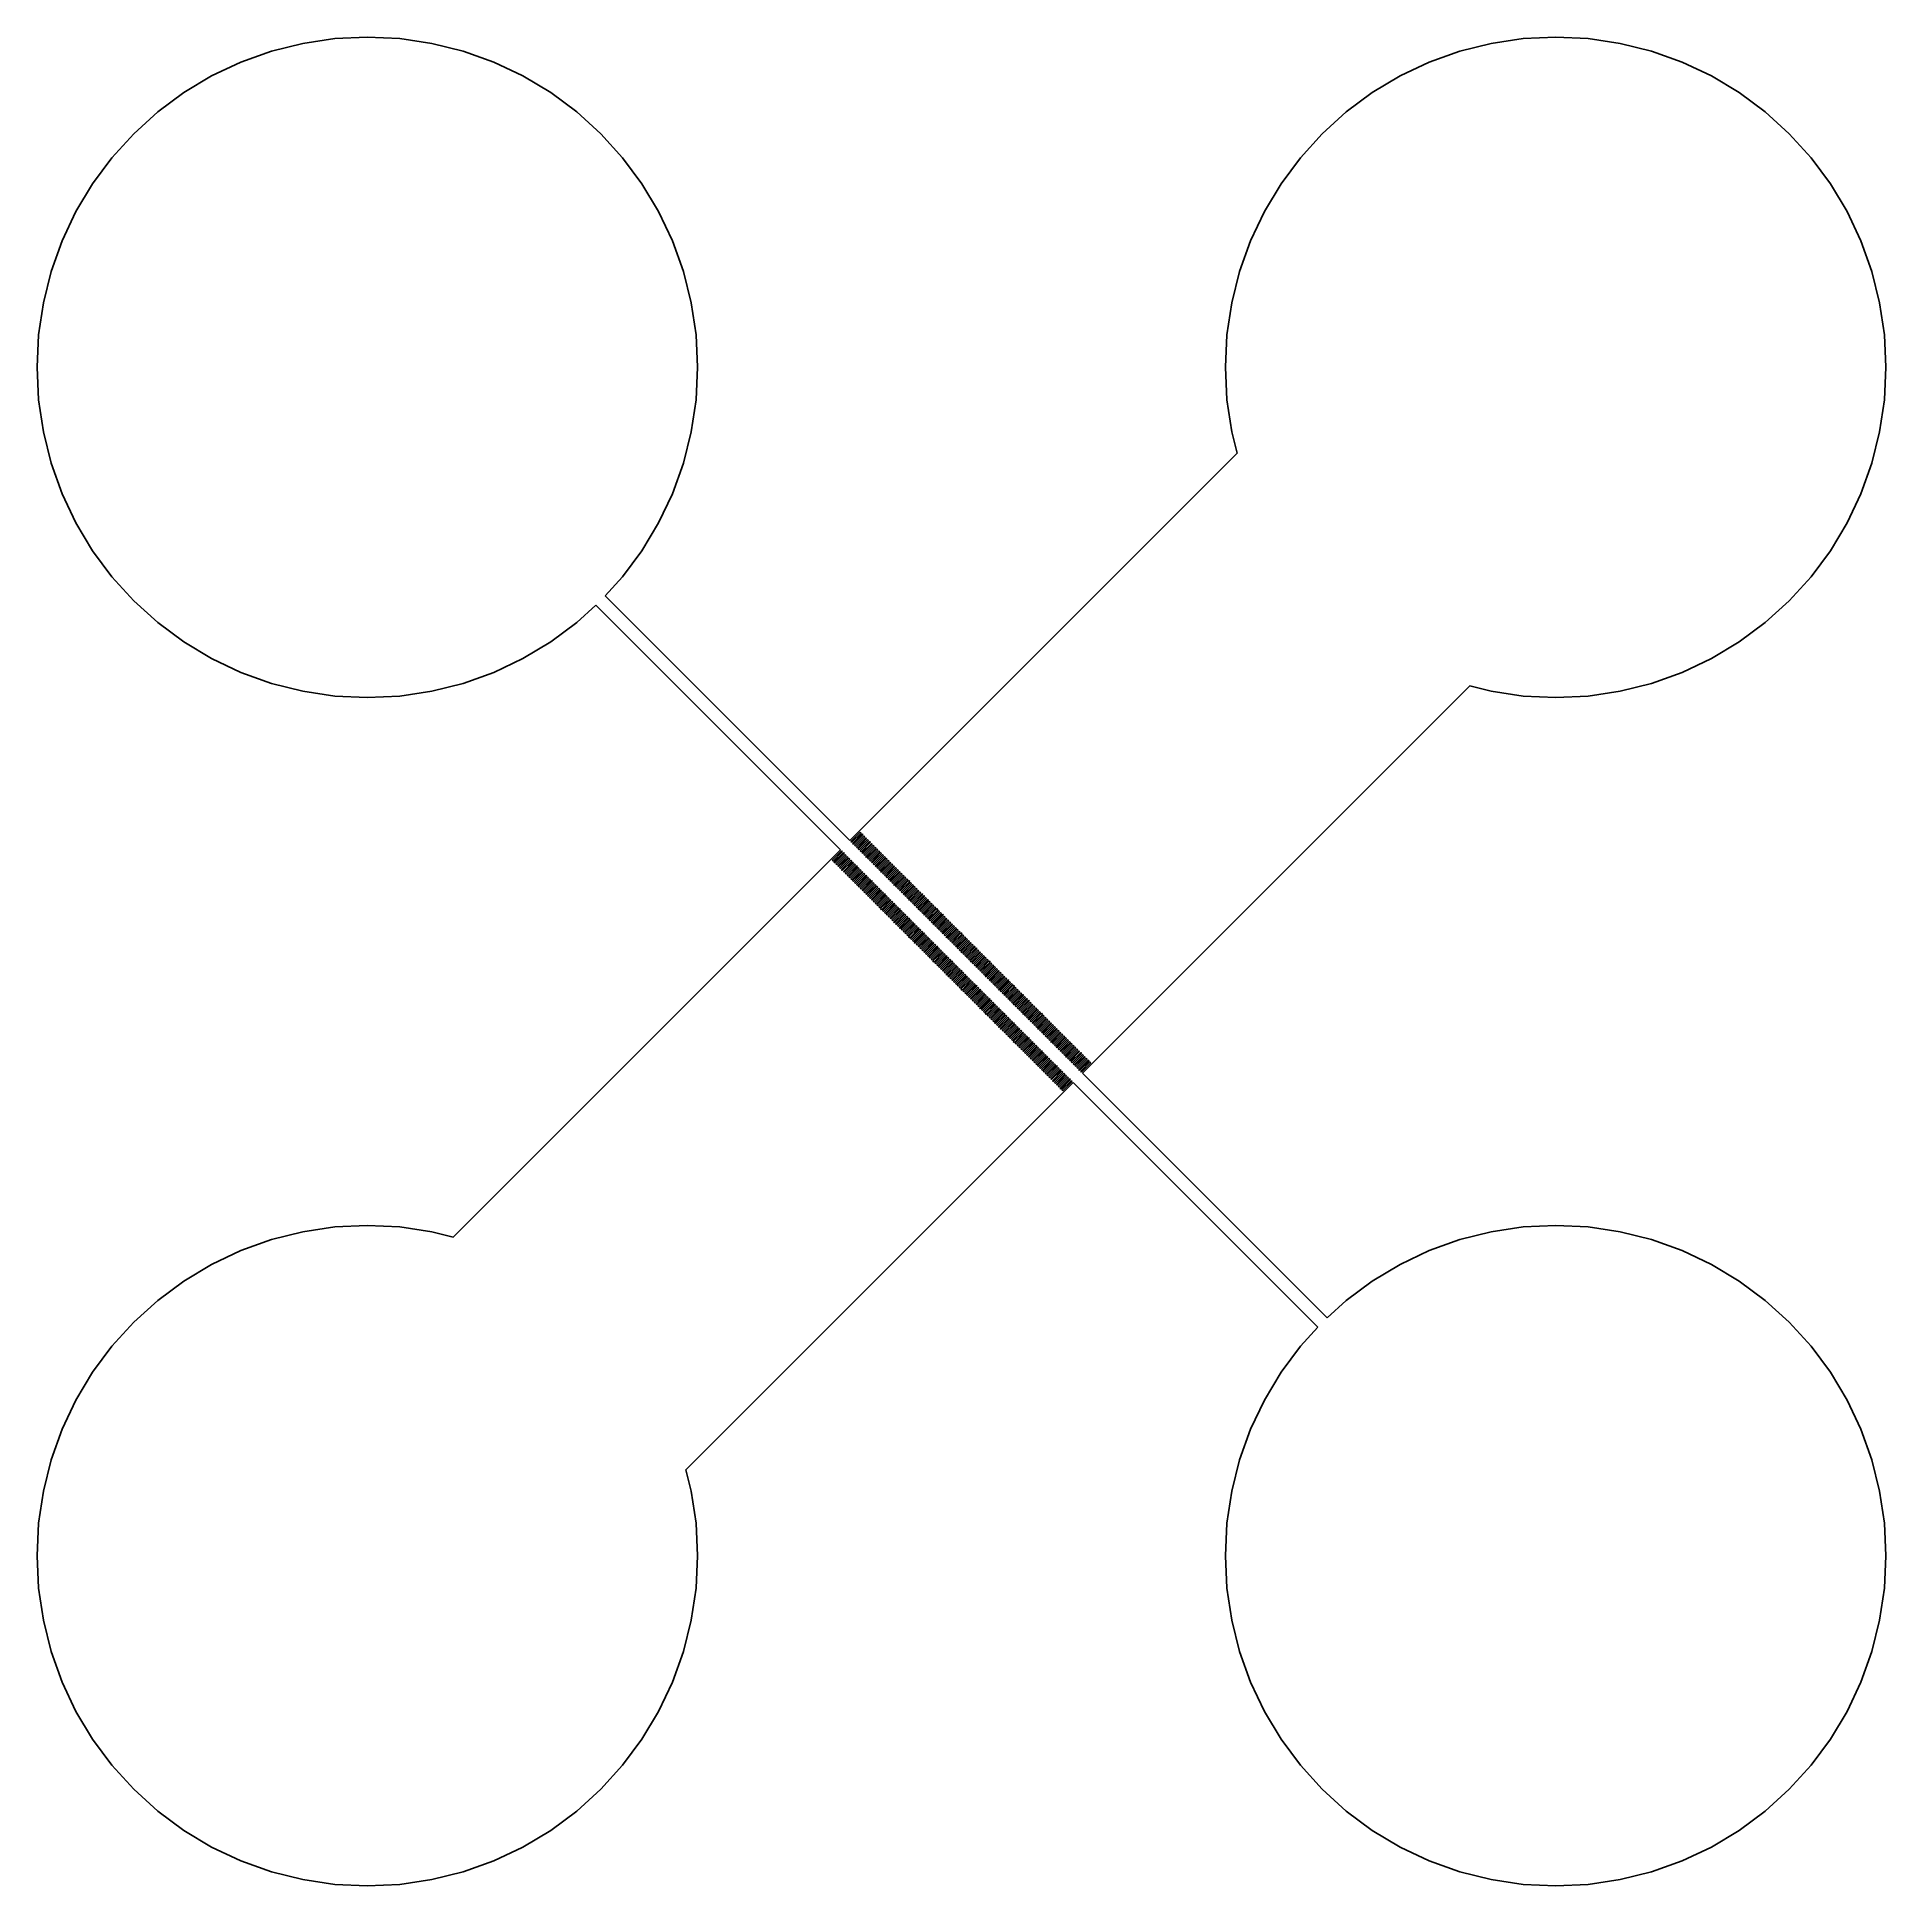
# Model space of a CAD drawing. Extents: x -7 to 7, y -7 to 7.
import ezdxf

# ---------------------------------------------------------------- set-up
doc = ezdxf.new("R2010")
doc.units = 0

msp = doc.modelspace()

# ---------------------------------------------------------------- linework, layer by layer
for p, q in [((-5.223, 6.89), (-5.454, 6.807)), ((-4.985, 6.949), (-5.223, 6.89)), ((-4.742, 6.985), (-4.985, 6.949)), ((-4.497, 6.997), (-4.742, 6.985)), ((-4.252, 6.985), (-4.497, 6.997)), ((-4.009, 6.949), (-4.252, 6.985)), ((-3.771, 6.89), (-4.009, 6.949)), ((-3.54, 6.807), (-3.771, 6.89)), ((3.771, 6.89), (3.54, 6.807)), ((4.009, 6.949), (3.771, 6.89)), ((4.252, 6.985), (4.009, 6.949)), ((4.497, 6.997), (4.252, 6.985)), ((4.742, 6.985), (4.497, 6.997)), ((4.985, 6.949), (4.742, 6.985)), ((5.223, 6.89), (4.985, 6.949)), ((5.454, 6.807), (5.223, 6.89)), ((-5.454, 6.807), (-5.676, 6.702)), ((-3.319, 6.702), (-3.54, 6.807)), ((3.54, 6.807), (3.319, 6.702)), ((5.676, 6.702), (5.454, 6.807)), ((-5.676, 6.702), (-5.886, 6.576)), ((-3.108, 6.576), (-3.319, 6.702)), ((3.319, 6.702), (3.108, 6.576)), ((5.886, 6.576), (5.676, 6.702)), ((-5.886, 6.576), (-6.083, 6.43)), ((-2.911, 6.43), (-3.108, 6.576)), ((3.108, 6.576), (2.911, 6.43)), ((6.083, 6.43), (5.886, 6.576)), ((-6.083, 6.43), (-6.265, 6.265)), ((-2.729, 6.265), (-2.911, 6.43)), ((2.911, 6.43), (2.729, 6.265)), ((6.265, 6.265), (6.083, 6.43)), ((-6.265, 6.265), (-6.43, 6.083)), ((-2.565, 6.083), (-2.729, 6.265)), ((2.729, 6.265), (2.565, 6.083)), ((6.43, 6.083), (6.265, 6.265)), ((-6.43, 6.083), (-6.576, 5.886)), ((-2.419, 5.886), (-2.565, 6.083)), ((2.565, 6.083), (2.419, 5.886)), ((6.576, 5.886), (6.43, 6.083)), ((-6.576, 5.886), (-6.702, 5.676)), ((-2.292, 5.676), (-2.419, 5.886)), ((2.419, 5.886), (2.292, 5.676)), ((6.702, 5.676), (6.576, 5.886)), ((-6.702, 5.676), (-6.807, 5.454)), ((-2.188, 5.454), (-2.292, 5.676)), ((2.292, 5.676), (2.188, 5.454)), ((6.807, 5.454), (6.702, 5.676)), ((-6.807, 5.454), (-6.89, 5.223)), ((-2.105, 5.223), (-2.188, 5.454)), ((2.188, 5.454), (2.105, 5.223)), ((6.89, 5.223), (6.807, 5.454)), ((-6.89, 5.223), (-6.949, 4.985)), ((-2.045, 4.985), (-2.105, 5.223)), ((2.105, 5.223), (2.045, 4.985)), ((6.949, 4.985), (6.89, 5.223)), ((-6.949, 4.985), (-6.985, 4.742)), ((-2.009, 4.742), (-2.045, 4.985)), ((2.045, 4.985), (2.009, 4.742)), ((6.985, 4.742), (6.949, 4.985)), ((-6.985, 4.742), (-6.997, 4.497)), ((-1.997, 4.497), (-2.009, 4.742)), ((2.009, 4.742), (1.997, 4.497)), ((6.997, 4.497), (6.985, 4.742)), ((-6.997, 4.497), (-6.985, 4.252)), ((-2.009, 4.252), (-1.997, 4.497)), ((1.997, 4.497), (2.009, 4.252)), ((6.985, 4.252), (6.997, 4.497)), ((-6.985, 4.252), (-6.949, 4.009)), ((-2.045, 4.009), (-2.009, 4.252)), ((2.009, 4.252), (2.045, 4.009)), ((6.949, 4.009), (6.985, 4.252)), ((-6.949, 4.009), (-6.89, 3.771)), ((-2.105, 3.771), (-2.045, 4.009)), ((2.045, 4.009), (2.086, 3.847)), ((6.89, 3.771), (6.949, 4.009)), ((2.086, 3.847), (-0.845, 0.916)), ((-6.89, 3.771), (-6.807, 3.54)), ((-2.188, 3.54), (-2.105, 3.771)), ((6.807, 3.54), (6.89, 3.771)), ((-6.807, 3.54), (-6.702, 3.319)), ((-2.292, 3.319), (-2.188, 3.54)), ((6.702, 3.319), (6.807, 3.54)), ((-6.702, 3.319), (-6.576, 3.108)), ((-2.419, 3.108), (-2.292, 3.319)), ((6.576, 3.108), (6.702, 3.319)), ((-6.576, 3.108), (-6.43, 2.911)), ((-2.565, 2.911), (-2.419, 3.108)), ((6.43, 2.911), (6.576, 3.108)), ((-6.43, 2.911), (-6.265, 2.729)), ((-2.696, 2.767), (-2.565, 2.911)), ((6.265, 2.729), (6.43, 2.911)), ((-6.265, 2.729), (-6.083, 2.565)), ((-2.911, 2.565), (-2.767, 2.696)), ((-2.767, 2.696), (-0.916, 0.845)), ((-0.845, 0.916), (-2.696, 2.767)), ((6.083, 2.565), (6.265, 2.729)), ((-6.083, 2.565), (-5.886, 2.419)), ((-3.108, 2.419), (-2.911, 2.565)), ((5.886, 2.419), (6.083, 2.565)), ((-5.886, 2.419), (-5.676, 2.292)), ((-3.319, 2.292), (-3.108, 2.419)), ((5.676, 2.292), (5.886, 2.419)), ((-5.676, 2.292), (-5.454, 2.188)), ((-3.54, 2.188), (-3.319, 2.292)), ((5.454, 2.188), (5.676, 2.292)), ((-5.454, 2.188), (-5.223, 2.105)), ((-5.223, 2.105), (-4.985, 2.045)), ((-4.009, 2.045), (-3.771, 2.105)), ((-3.771, 2.105), (-3.54, 2.188)), ((4.985, 2.045), (5.223, 2.105)), ((5.223, 2.105), (5.454, 2.188)), ((-4.985, 2.045), (-4.742, 2.009)), ((-4.742, 2.009), (-4.497, 1.997)), ((-4.497, 1.997), (-4.252, 2.009)), ((-4.252, 2.009), (-4.009, 2.045)), ((0.916, -0.845), (3.847, 2.086)), ((3.847, 2.086), (4.009, 2.045)), ((4.009, 2.045), (4.252, 2.009)), ((4.252, 2.009), (4.497, 1.997)), ((4.497, 1.997), (4.742, 2.009)), ((4.742, 2.009), (4.985, 2.045)), ((-0.916, 0.845), (-3.847, -2.086)), ((-0.838, 0.909), (-0.767, 0.979)), ((-0.831, 0.902), (-0.838, 0.909)), ((-0.76, 0.972), (-0.831, 0.902)), ((-0.824, 0.894), (-0.753, 0.965)), ((-0.817, 0.887), (-0.824, 0.894)), ((-0.746, 0.958), (-0.817, 0.887)), ((-0.81, 0.88), (-0.739, 0.951)), ((-0.803, 0.873), (-0.81, 0.88)), ((-0.732, 0.944), (-0.803, 0.873)), ((-0.795, 0.866), (-0.725, 0.937)), ((-0.788, 0.859), (-0.795, 0.866)), ((-0.718, 0.93), (-0.788, 0.859)), ((-0.781, 0.852), (-0.711, 0.923)), ((-0.774, 0.845), (-0.781, 0.852)), ((-0.704, 0.916), (-0.774, 0.845)), ((-0.767, 0.979), (-0.76, 0.972)), ((-0.767, 0.838), (-0.697, 0.909)), ((-0.689, 0.902), (-0.76, 0.831)), ((-0.753, 0.965), (-0.746, 0.958)), ((-0.753, 0.824), (-0.682, 0.894)), ((-0.675, 0.887), (-0.746, 0.817)), ((-0.739, 0.951), (-0.732, 0.944)), ((-0.739, 0.81), (-0.668, 0.88)), ((-0.661, 0.873), (-0.732, 0.803)), ((-0.725, 0.937), (-0.718, 0.93)), ((-0.725, 0.795), (-0.654, 0.866)), ((-0.647, 0.859), (-0.718, 0.788)), ((-0.711, 0.923), (-0.704, 0.916)), ((-0.711, 0.781), (-0.64, 0.852)), ((-0.633, 0.845), (-0.704, 0.774)), ((-0.697, 0.909), (-0.689, 0.902)), ((-0.682, 0.894), (-0.675, 0.887)), ((-0.668, 0.88), (-0.661, 0.873)), ((-0.654, 0.866), (-0.647, 0.859)), ((-0.64, 0.852), (-0.633, 0.845)), ((-0.979, 0.767), (-0.909, 0.838)), ((-0.972, 0.76), (-0.979, 0.767)), ((-0.902, 0.831), (-0.972, 0.76)), ((-0.965, 0.753), (-0.894, 0.824)), ((-0.958, 0.746), (-0.965, 0.753)), ((-0.887, 0.817), (-0.958, 0.746)), ((-0.951, 0.739), (-0.88, 0.81)), ((-0.944, 0.732), (-0.951, 0.739)), ((-0.873, 0.803), (-0.944, 0.732)), ((-0.937, 0.725), (-0.866, 0.795)), ((-0.93, 0.718), (-0.937, 0.725)), ((-0.859, 0.788), (-0.93, 0.718)), ((-0.923, 0.711), (-0.852, 0.781)), ((-0.916, 0.704), (-0.923, 0.711)), ((-0.845, 0.774), (-0.916, 0.704)), ((-0.909, 0.838), (-0.902, 0.831)), ((-0.909, 0.697), (-0.838, 0.767)), ((-0.831, 0.76), (-0.902, 0.689)), ((-0.894, 0.824), (-0.887, 0.817)), ((-0.894, 0.682), (-0.824, 0.753)), ((-0.817, 0.746), (-0.887, 0.675)), ((-0.88, 0.81), (-0.873, 0.803)), ((-0.88, 0.668), (-0.81, 0.739)), ((-0.803, 0.732), (-0.873, 0.661)), ((-0.866, 0.795), (-0.859, 0.788)), ((-0.866, 0.654), (-0.795, 0.725)), ((-0.788, 0.718), (-0.859, 0.647)), ((-0.852, 0.781), (-0.845, 0.774)), ((-0.852, 0.64), (-0.781, 0.711)), ((-0.774, 0.704), (-0.845, 0.633)), ((-0.838, 0.767), (-0.831, 0.76)), ((-0.824, 0.753), (-0.817, 0.746)), ((-0.81, 0.739), (-0.803, 0.732)), ((-0.795, 0.725), (-0.788, 0.718)), ((-0.781, 0.711), (-0.774, 0.704)), ((-0.76, 0.831), (-0.767, 0.838)), ((-0.746, 0.817), (-0.753, 0.824)), ((-0.732, 0.803), (-0.739, 0.81)), ((-0.718, 0.788), (-0.725, 0.795)), ((-0.704, 0.774), (-0.711, 0.781)), ((-0.697, 0.767), (-0.626, 0.838)), ((-0.689, 0.76), (-0.697, 0.767)), ((-0.619, 0.831), (-0.689, 0.76)), ((-0.682, 0.753), (-0.612, 0.824)), ((-0.675, 0.746), (-0.682, 0.753)), ((-0.605, 0.817), (-0.675, 0.746)), ((-0.668, 0.739), (-0.598, 0.81)), ((-0.661, 0.732), (-0.668, 0.739)), ((-0.59, 0.803), (-0.661, 0.732)), ((-0.654, 0.725), (-0.583, 0.795)), ((-0.647, 0.718), (-0.654, 0.725)), ((-0.576, 0.788), (-0.647, 0.718)), ((-0.64, 0.711), (-0.569, 0.781)), ((-0.633, 0.704), (-0.64, 0.711)), ((-0.562, 0.774), (-0.633, 0.704)), ((-0.626, 0.838), (-0.619, 0.831)), ((-0.626, 0.696), (-0.555, 0.767)), ((-0.548, 0.76), (-0.619, 0.689)), ((-0.612, 0.824), (-0.605, 0.817)), ((-0.612, 0.682), (-0.541, 0.753)), ((-0.534, 0.746), (-0.605, 0.675)), ((-0.598, 0.81), (-0.59, 0.803)), ((-0.598, 0.668), (-0.527, 0.739)), ((-0.52, 0.732), (-0.59, 0.661)), ((-0.583, 0.795), (-0.576, 0.788)), ((-0.583, 0.654), (-0.513, 0.725)), ((-0.506, 0.718), (-0.576, 0.647)), ((-0.569, 0.781), (-0.562, 0.774)), ((-0.569, 0.64), (-0.499, 0.711)), ((-0.491, 0.704), (-0.562, 0.633)), ((-0.555, 0.767), (-0.548, 0.76)), ((-0.541, 0.753), (-0.534, 0.746)), ((-0.527, 0.739), (-0.52, 0.732)), ((-0.513, 0.725), (-0.506, 0.718)), ((-0.499, 0.711), (-0.491, 0.704)), ((-0.902, 0.689), (-0.909, 0.697)), ((-0.887, 0.675), (-0.894, 0.682)), ((-0.873, 0.661), (-0.88, 0.668)), ((-0.859, 0.647), (-0.866, 0.654)), ((-0.845, 0.633), (-0.852, 0.64)), ((-0.838, 0.626), (-0.767, 0.697)), ((-0.831, 0.619), (-0.838, 0.626)), ((-0.76, 0.689), (-0.831, 0.619)), ((-0.824, 0.612), (-0.753, 0.682)), ((-0.817, 0.605), (-0.824, 0.612)), ((-0.746, 0.675), (-0.817, 0.605)), ((-0.81, 0.598), (-0.739, 0.668)), ((-0.803, 0.59), (-0.81, 0.598)), ((-0.732, 0.661), (-0.803, 0.59)), ((-0.795, 0.583), (-0.725, 0.654)), ((-0.788, 0.576), (-0.795, 0.583)), ((-0.718, 0.647), (-0.788, 0.576)), ((-0.781, 0.569), (-0.711, 0.64)), ((-0.774, 0.562), (-0.781, 0.569)), ((-0.704, 0.633), (-0.774, 0.562)), ((-0.767, 0.697), (-0.76, 0.689)), ((-0.767, 0.555), (-0.696, 0.626)), ((-0.689, 0.619), (-0.76, 0.548)), ((-0.753, 0.682), (-0.746, 0.675)), ((-0.753, 0.541), (-0.682, 0.612)), ((-0.675, 0.605), (-0.746, 0.534)), ((-0.739, 0.668), (-0.732, 0.661)), ((-0.739, 0.527), (-0.668, 0.598)), ((-0.661, 0.59), (-0.732, 0.52)), ((-0.725, 0.654), (-0.718, 0.647)), ((-0.725, 0.513), (-0.654, 0.583)), ((-0.647, 0.576), (-0.718, 0.506)), ((-0.711, 0.64), (-0.704, 0.633)), ((-0.711, 0.499), (-0.64, 0.569)), ((-0.633, 0.562), (-0.704, 0.491)), ((-0.696, 0.626), (-0.689, 0.619)), ((-0.682, 0.612), (-0.675, 0.605)), ((-0.668, 0.598), (-0.661, 0.59)), ((-0.654, 0.583), (-0.647, 0.576)), ((-0.64, 0.569), (-0.633, 0.562)), ((-0.619, 0.689), (-0.626, 0.696)), ((-0.605, 0.675), (-0.612, 0.682)), ((-0.59, 0.661), (-0.598, 0.668)), ((-0.576, 0.647), (-0.583, 0.654)), ((-0.562, 0.633), (-0.569, 0.64)), ((-0.555, 0.626), (-0.484, 0.696)), ((-0.548, 0.619), (-0.555, 0.626)), ((-0.477, 0.689), (-0.548, 0.619)), ((-0.541, 0.612), (-0.47, 0.682)), ((-0.534, 0.605), (-0.541, 0.612)), ((-0.463, 0.675), (-0.534, 0.605)), ((-0.527, 0.597), (-0.456, 0.668)), ((-0.52, 0.59), (-0.527, 0.597)), ((-0.449, 0.661), (-0.52, 0.59)), ((-0.513, 0.583), (-0.442, 0.654)), ((-0.506, 0.576), (-0.513, 0.583)), ((-0.435, 0.647), (-0.506, 0.576)), ((-0.499, 0.569), (-0.428, 0.64)), ((-0.491, 0.562), (-0.499, 0.569)), ((-0.421, 0.633), (-0.491, 0.562)), ((-0.484, 0.696), (-0.477, 0.689)), ((-0.484, 0.555), (-0.414, 0.626)), ((-0.407, 0.619), (-0.477, 0.548)), ((-0.47, 0.682), (-0.463, 0.675)), ((-0.47, 0.541), (-0.4, 0.612)), ((-0.392, 0.605), (-0.463, 0.534)), ((-0.456, 0.668), (-0.449, 0.661)), ((-0.456, 0.527), (-0.385, 0.597)), ((-0.378, 0.59), (-0.449, 0.52)), ((-0.442, 0.654), (-0.435, 0.647)), ((-0.442, 0.513), (-0.371, 0.583)), ((-0.364, 0.576), (-0.435, 0.506)), ((-0.428, 0.64), (-0.421, 0.633)), ((-0.428, 0.499), (-0.357, 0.569)), ((-0.35, 0.562), (-0.421, 0.491)), ((-0.414, 0.626), (-0.407, 0.619)), ((-0.4, 0.612), (-0.392, 0.605)), ((-0.385, 0.597), (-0.378, 0.59)), ((-0.371, 0.583), (-0.364, 0.576)), ((-0.357, 0.569), (-0.35, 0.562)), ((-0.76, 0.548), (-0.767, 0.555)), ((-0.746, 0.534), (-0.753, 0.541)), ((-0.732, 0.52), (-0.739, 0.527)), ((-0.718, 0.506), (-0.725, 0.513)), ((-0.704, 0.491), (-0.711, 0.499)), ((-0.696, 0.484), (-0.626, 0.555)), ((-0.689, 0.477), (-0.696, 0.484)), ((-0.619, 0.548), (-0.689, 0.477)), ((-0.682, 0.47), (-0.612, 0.541)), ((-0.675, 0.463), (-0.682, 0.47)), ((-0.605, 0.534), (-0.675, 0.463)), ((-0.668, 0.456), (-0.597, 0.527)), ((-0.661, 0.449), (-0.668, 0.456)), ((-0.59, 0.52), (-0.661, 0.449)), ((-0.654, 0.442), (-0.583, 0.513)), ((-0.647, 0.435), (-0.654, 0.442)), ((-0.576, 0.506), (-0.647, 0.435)), ((-0.64, 0.428), (-0.569, 0.499)), ((-0.633, 0.421), (-0.64, 0.428)), ((-0.562, 0.491), (-0.633, 0.421)), ((-0.626, 0.555), (-0.619, 0.548)), ((-0.626, 0.414), (-0.555, 0.484)), ((-0.548, 0.477), (-0.619, 0.407)), ((-0.612, 0.541), (-0.605, 0.534)), ((-0.612, 0.4), (-0.541, 0.47)), ((-0.534, 0.463), (-0.605, 0.392)), ((-0.597, 0.527), (-0.59, 0.52)), ((-0.597, 0.385), (-0.527, 0.456)), ((-0.52, 0.449), (-0.59, 0.378)), ((-0.583, 0.513), (-0.576, 0.506)), ((-0.583, 0.371), (-0.513, 0.442)), ((-0.506, 0.435), (-0.576, 0.364)), ((-0.569, 0.499), (-0.562, 0.491)), ((-0.569, 0.357), (-0.499, 0.428)), ((-0.491, 0.421), (-0.562, 0.35)), ((-0.555, 0.484), (-0.548, 0.477)), ((-0.541, 0.47), (-0.534, 0.463)), ((-0.527, 0.456), (-0.52, 0.449)), ((-0.513, 0.442), (-0.506, 0.435)), ((-0.499, 0.428), (-0.491, 0.421)), ((-0.477, 0.548), (-0.484, 0.555)), ((-0.463, 0.534), (-0.47, 0.541)), ((-0.449, 0.52), (-0.456, 0.527)), ((-0.435, 0.506), (-0.442, 0.513)), ((-0.421, 0.491), (-0.428, 0.499)), ((-0.414, 0.484), (-0.343, 0.555)), ((-0.407, 0.477), (-0.414, 0.484)), ((-0.336, 0.548), (-0.407, 0.477)), ((-0.4, 0.47), (-0.329, 0.541)), ((-0.392, 0.463), (-0.4, 0.47)), ((-0.322, 0.534), (-0.392, 0.463)), ((-0.385, 0.456), (-0.315, 0.527)), ((-0.378, 0.449), (-0.385, 0.456)), ((-0.308, 0.52), (-0.378, 0.449)), ((-0.371, 0.442), (-0.301, 0.513)), ((-0.364, 0.435), (-0.371, 0.442)), ((-0.293, 0.506), (-0.364, 0.435)), ((-0.357, 0.428), (-0.286, 0.499)), ((-0.35, 0.421), (-0.357, 0.428)), ((-0.279, 0.491), (-0.35, 0.421)), ((-0.343, 0.555), (-0.336, 0.548)), ((-0.343, 0.414), (-0.272, 0.484)), ((-0.265, 0.477), (-0.336, 0.407)), ((-0.329, 0.541), (-0.322, 0.534)), ((-0.329, 0.4), (-0.258, 0.47)), ((-0.251, 0.463), (-0.322, 0.392)), ((-0.315, 0.527), (-0.308, 0.52)), ((-0.315, 0.385), (-0.244, 0.456)), ((-0.237, 0.449), (-0.308, 0.378)), ((-0.301, 0.513), (-0.293, 0.506)), ((-0.301, 0.371), (-0.23, 0.442)), ((-0.223, 0.435), (-0.293, 0.364)), ((-0.286, 0.499), (-0.279, 0.491)), ((-0.286, 0.357), (-0.216, 0.428)), ((-0.209, 0.421), (-0.279, 0.35)), ((-0.272, 0.484), (-0.265, 0.477)), ((-0.258, 0.47), (-0.251, 0.463)), ((-0.244, 0.456), (-0.237, 0.449)), ((-0.23, 0.442), (-0.223, 0.435)), ((-0.216, 0.428), (-0.209, 0.421)), ((-0.619, 0.407), (-0.626, 0.414)), ((-0.605, 0.392), (-0.612, 0.4)), ((-0.59, 0.378), (-0.597, 0.385)), ((-0.576, 0.364), (-0.583, 0.371)), ((-0.562, 0.35), (-0.569, 0.357)), ((-0.555, 0.343), (-0.484, 0.414)), ((-0.548, 0.336), (-0.555, 0.343)), ((-0.477, 0.407), (-0.548, 0.336)), ((-0.541, 0.329), (-0.47, 0.4)), ((-0.534, 0.322), (-0.541, 0.329)), ((-0.463, 0.392), (-0.534, 0.322)), ((-0.527, 0.315), (-0.456, 0.385)), ((-0.52, 0.308), (-0.527, 0.315)), ((-0.449, 0.378), (-0.52, 0.308)), ((-0.513, 0.301), (-0.442, 0.371)), ((-0.506, 0.293), (-0.513, 0.301)), ((-0.435, 0.364), (-0.506, 0.293)), ((-0.499, 0.286), (-0.428, 0.357)), ((-0.491, 0.279), (-0.499, 0.286)), ((-0.421, 0.35), (-0.491, 0.279)), ((-0.484, 0.414), (-0.477, 0.407)), ((-0.484, 0.272), (-0.414, 0.343)), ((-0.407, 0.336), (-0.477, 0.265)), ((-0.47, 0.4), (-0.463, 0.392)), ((-0.47, 0.258), (-0.4, 0.329)), ((-0.392, 0.322), (-0.463, 0.251)), ((-0.456, 0.385), (-0.449, 0.378)), ((-0.456, 0.244), (-0.385, 0.315)), ((-0.378, 0.308), (-0.449, 0.237)), ((-0.442, 0.371), (-0.435, 0.364)), ((-0.442, 0.23), (-0.371, 0.301)), ((-0.364, 0.293), (-0.435, 0.223)), ((-0.428, 0.357), (-0.421, 0.35)), ((-0.428, 0.216), (-0.357, 0.286)), ((-0.414, 0.343), (-0.407, 0.336)), ((-0.4, 0.329), (-0.392, 0.322)), ((-0.385, 0.315), (-0.378, 0.308)), ((-0.371, 0.301), (-0.364, 0.293)), ((-0.357, 0.286), (-0.35, 0.279)), ((-0.336, 0.407), (-0.343, 0.414)), ((-0.322, 0.392), (-0.329, 0.4)), ((-0.308, 0.378), (-0.315, 0.385)), ((-0.293, 0.364), (-0.301, 0.371)), ((-0.279, 0.35), (-0.286, 0.357)), ((-0.272, 0.343), (-0.202, 0.414)), ((-0.265, 0.336), (-0.272, 0.343)), ((-0.194, 0.407), (-0.265, 0.336)), ((-0.258, 0.329), (-0.187, 0.4)), ((-0.251, 0.322), (-0.258, 0.329)), ((-0.18, 0.392), (-0.251, 0.322)), ((-0.244, 0.315), (-0.173, 0.385)), ((-0.237, 0.308), (-0.244, 0.315)), ((-0.166, 0.378), (-0.237, 0.308)), ((-0.23, 0.301), (-0.159, 0.371)), ((-0.223, 0.293), (-0.23, 0.301)), ((-0.152, 0.364), (-0.223, 0.293)), ((-0.216, 0.286), (-0.145, 0.357)), ((-0.209, 0.279), (-0.216, 0.286)), ((-0.138, 0.35), (-0.209, 0.279)), ((-0.202, 0.414), (-0.194, 0.407)), ((-0.202, 0.272), (-0.131, 0.343)), ((-0.124, 0.336), (-0.194, 0.265)), ((-0.187, 0.4), (-0.18, 0.392)), ((-0.187, 0.258), (-0.117, 0.329)), ((-0.11, 0.322), (-0.18, 0.251)), ((-0.173, 0.385), (-0.166, 0.378)), ((-0.173, 0.244), (-0.103, 0.315)), ((-0.095, 0.308), (-0.166, 0.237)), ((-0.159, 0.371), (-0.152, 0.364)), ((-0.159, 0.23), (-0.088, 0.301)), ((-0.081, 0.293), (-0.152, 0.223)), ((-0.145, 0.357), (-0.138, 0.35)), ((-0.145, 0.216), (-0.074, 0.286)), ((-0.131, 0.343), (-0.124, 0.336)), ((-0.117, 0.329), (-0.11, 0.322)), ((-0.103, 0.315), (-0.095, 0.308)), ((-0.088, 0.301), (-0.081, 0.293)), ((-0.074, 0.286), (-0.067, 0.279)), ((-0.477, 0.265), (-0.484, 0.272)), ((-0.463, 0.251), (-0.47, 0.258)), ((-0.449, 0.237), (-0.456, 0.244)), ((-0.435, 0.223), (-0.442, 0.23)), ((-0.421, 0.209), (-0.428, 0.216)), ((-0.35, 0.279), (-0.421, 0.209)), ((-0.414, 0.202), (-0.343, 0.272)), ((-0.407, 0.194), (-0.414, 0.202)), ((-0.336, 0.265), (-0.407, 0.194)), ((-0.4, 0.187), (-0.329, 0.258)), ((-0.392, 0.18), (-0.4, 0.187)), ((-0.322, 0.251), (-0.392, 0.18)), ((-0.385, 0.173), (-0.315, 0.244)), ((-0.378, 0.166), (-0.385, 0.173)), ((-0.308, 0.237), (-0.378, 0.166)), ((-0.371, 0.159), (-0.301, 0.23)), ((-0.364, 0.152), (-0.371, 0.159)), ((-0.293, 0.223), (-0.364, 0.152)), ((-0.357, 0.145), (-0.286, 0.216)), ((-0.35, 0.138), (-0.357, 0.145)), ((-0.279, 0.209), (-0.35, 0.138)), ((-0.343, 0.272), (-0.336, 0.265)), ((-0.343, 0.131), (-0.272, 0.202)), ((-0.265, 0.194), (-0.336, 0.124)), ((-0.329, 0.258), (-0.322, 0.251)), ((-0.329, 0.117), (-0.258, 0.187)), ((-0.251, 0.18), (-0.322, 0.11)), ((-0.315, 0.244), (-0.308, 0.237)), ((-0.315, 0.103), (-0.244, 0.173)), ((-0.237, 0.166), (-0.308, 0.095)), ((-0.301, 0.23), (-0.293, 0.223)), ((-0.301, 0.088), (-0.23, 0.159)), ((-0.223, 0.152), (-0.293, 0.081)), ((-0.286, 0.216), (-0.279, 0.209)), ((-0.286, 0.074), (-0.216, 0.145)), ((-0.272, 0.202), (-0.265, 0.194)), ((-0.258, 0.187), (-0.251, 0.18)), ((-0.244, 0.173), (-0.237, 0.166)), ((-0.23, 0.159), (-0.223, 0.152)), ((-0.216, 0.145), (-0.209, 0.138)), ((-0.194, 0.265), (-0.202, 0.272)), ((-0.18, 0.251), (-0.187, 0.258)), ((-0.166, 0.237), (-0.173, 0.244)), ((-0.152, 0.223), (-0.159, 0.23)), ((-0.138, 0.209), (-0.145, 0.216)), ((-0.067, 0.279), (-0.138, 0.209)), ((-0.131, 0.202), (-0.06, 0.272)), ((-0.124, 0.194), (-0.131, 0.202)), ((-0.053, 0.265), (-0.124, 0.194)), ((-0.117, 0.187), (-0.046, 0.258)), ((-0.11, 0.18), (-0.117, 0.187)), ((-0.039, 0.251), (-0.11, 0.18)), ((-0.103, 0.173), (-0.032, 0.244)), ((-0.095, 0.166), (-0.103, 0.173)), ((-0.025, 0.237), (-0.095, 0.166)), ((-0.088, 0.159), (-0.018, 0.23)), ((-0.081, 0.152), (-0.088, 0.159)), ((-0.011, 0.223), (-0.081, 0.152)), ((-0.074, 0.145), (-0.004, 0.216)), ((-0.067, 0.138), (-0.074, 0.145)), ((0.004, 0.209), (-0.067, 0.138)), ((-0.06, 0.272), (-0.053, 0.265)), ((-0.06, 0.131), (0.011, 0.202)), ((0.018, 0.194), (-0.053, 0.124)), ((-0.046, 0.258), (-0.039, 0.251)), ((-0.046, 0.117), (0.025, 0.187)), ((0.032, 0.18), (-0.039, 0.11)), ((-0.032, 0.244), (-0.025, 0.237)), ((-0.032, 0.103), (0.039, 0.173)), ((0.046, 0.166), (-0.025, 0.095)), ((-0.018, 0.23), (-0.011, 0.223)), ((-0.018, 0.088), (0.053, 0.159)), ((0.06, 0.152), (-0.011, 0.081)), ((-0.004, 0.216), (0.004, 0.209)), ((-0.004, 0.074), (0.067, 0.145)), ((0.011, 0.202), (0.018, 0.194)), ((0.025, 0.187), (0.032, 0.18)), ((0.039, 0.173), (0.046, 0.166)), ((0.053, 0.159), (0.06, 0.152)), ((0.067, 0.145), (0.074, 0.138)), ((-0.336, 0.124), (-0.343, 0.131)), ((-0.322, 0.11), (-0.329, 0.117)), ((-0.308, 0.095), (-0.315, 0.103)), ((-0.293, 0.081), (-0.301, 0.088)), ((-0.279, 0.067), (-0.286, 0.074)), ((-0.209, 0.138), (-0.279, 0.067)), ((-0.272, 0.06), (-0.202, 0.131)), ((-0.265, 0.053), (-0.272, 0.06)), ((-0.194, 0.124), (-0.265, 0.053)), ((-0.258, 0.046), (-0.187, 0.117)), ((-0.251, 0.039), (-0.258, 0.046)), ((-0.18, 0.11), (-0.251, 0.039)), ((-0.244, 0.032), (-0.173, 0.103)), ((-0.237, 0.025), (-0.244, 0.032)), ((-0.166, 0.095), (-0.237, 0.025)), ((-0.23, 0.018), (-0.159, 0.088)), ((-0.223, 0.011), (-0.23, 0.018)), ((-0.152, 0.081), (-0.223, 0.011)), ((-0.216, 0.004), (-0.145, 0.074)), ((-0.209, -0.004), (-0.216, 0.004)), ((-0.138, 0.067), (-0.209, -0.004)), ((-0.202, 0.131), (-0.194, 0.124)), ((-0.202, -0.011), (-0.131, 0.06)), ((-0.124, 0.053), (-0.194, -0.018)), ((-0.187, 0.117), (-0.18, 0.11)), ((-0.187, -0.025), (-0.117, 0.046)), ((-0.11, 0.039), (-0.18, -0.032)), ((-0.173, 0.103), (-0.166, 0.095)), ((-0.173, -0.039), (-0.103, 0.032)), ((-0.095, 0.025), (-0.166, -0.046)), ((-0.159, 0.088), (-0.152, 0.081)), ((-0.159, -0.053), (-0.088, 0.018)), ((-0.081, 0.011), (-0.152, -0.06)), ((-0.145, 0.074), (-0.138, 0.067)), ((-0.145, -0.067), (-0.074, 0.004)), ((-0.131, 0.06), (-0.124, 0.053)), ((-0.117, 0.046), (-0.11, 0.039)), ((-0.103, 0.032), (-0.095, 0.025)), ((-0.088, 0.018), (-0.081, 0.011)), ((-0.074, 0.004), (-0.067, -0.004)), ((-0.053, 0.124), (-0.06, 0.131)), ((-0.039, 0.11), (-0.046, 0.117)), ((-0.025, 0.095), (-0.032, 0.103)), ((-0.011, 0.081), (-0.018, 0.088)), ((0.004, 0.067), (-0.004, 0.074)), ((0.074, 0.138), (0.004, 0.067)), ((0.011, 0.06), (0.081, 0.131)), ((0.018, 0.053), (0.011, 0.06)), ((0.088, 0.124), (0.018, 0.053)), ((0.025, 0.046), (0.095, 0.117)), ((0.032, 0.039), (0.025, 0.046)), ((0.103, 0.11), (0.032, 0.039)), ((0.039, 0.032), (0.11, 0.103)), ((0.046, 0.025), (0.039, 0.032)), ((0.117, 0.095), (0.046, 0.025)), ((0.053, 0.018), (0.124, 0.088)), ((0.06, 0.011), (0.053, 0.018)), ((0.131, 0.081), (0.06, 0.011)), ((0.067, 0.004), (0.138, 0.074)), ((0.074, -0.004), (0.067, 0.004)), ((0.145, 0.067), (0.074, -0.004)), ((0.081, 0.131), (0.088, 0.124)), ((0.081, -0.011), (0.152, 0.06)), ((0.159, 0.053), (0.088, -0.018)), ((0.095, 0.117), (0.103, 0.11)), ((0.095, -0.025), (0.166, 0.046)), ((0.173, 0.039), (0.103, -0.032)), ((0.11, 0.103), (0.117, 0.095)), ((0.11, -0.039), (0.18, 0.032)), ((0.187, 0.025), (0.117, -0.046)), ((0.124, 0.088), (0.131, 0.081)), ((0.124, -0.053), (0.194, 0.018)), ((0.202, 0.011), (0.131, -0.06)), ((0.138, 0.074), (0.145, 0.067)), ((0.138, -0.067), (0.209, 0.004)), ((0.152, 0.06), (0.159, 0.053)), ((0.166, 0.046), (0.173, 0.039)), ((0.18, 0.032), (0.187, 0.025)), ((0.194, 0.018), (0.202, 0.011)), ((0.209, 0.004), (0.216, -0.004)), ((-0.194, -0.018), (-0.202, -0.011)), ((-0.18, -0.032), (-0.187, -0.025)), ((-0.166, -0.046), (-0.173, -0.039)), ((-0.152, -0.06), (-0.159, -0.053)), ((-0.138, -0.074), (-0.145, -0.067)), ((-0.067, -0.004), (-0.138, -0.074)), ((-0.131, -0.081), (-0.06, -0.011)), ((-0.124, -0.088), (-0.131, -0.081)), ((-0.053, -0.018), (-0.124, -0.088)), ((-0.117, -0.095), (-0.046, -0.025)), ((-0.11, -0.103), (-0.117, -0.095)), ((-0.039, -0.032), (-0.11, -0.103)), ((-0.103, -0.11), (-0.032, -0.039)), ((-0.095, -0.117), (-0.103, -0.11)), ((-0.025, -0.046), (-0.095, -0.117)), ((-0.088, -0.124), (-0.018, -0.053)), ((-0.081, -0.131), (-0.088, -0.124)), ((-0.011, -0.06), (-0.081, -0.131)), ((-0.074, -0.138), (-0.004, -0.067)), ((-0.067, -0.145), (-0.074, -0.138)), ((0.004, -0.074), (-0.067, -0.145)), ((-0.06, -0.011), (-0.053, -0.018)), ((-0.06, -0.152), (0.011, -0.081)), ((0.018, -0.088), (-0.053, -0.159)), ((-0.046, -0.025), (-0.039, -0.032)), ((-0.046, -0.166), (0.025, -0.095)), ((0.032, -0.103), (-0.039, -0.173)), ((-0.032, -0.039), (-0.025, -0.046)), ((-0.032, -0.18), (0.039, -0.11)), ((0.046, -0.117), (-0.025, -0.187)), ((-0.018, -0.053), (-0.011, -0.06)), ((-0.018, -0.194), (0.053, -0.124)), ((0.06, -0.131), (-0.011, -0.202)), ((-0.004, -0.067), (0.004, -0.074)), ((-0.004, -0.209), (0.067, -0.138)), ((0.011, -0.081), (0.018, -0.088)), ((0.025, -0.095), (0.032, -0.103)), ((0.039, -0.11), (0.046, -0.117)), ((0.053, -0.124), (0.06, -0.131)), ((0.067, -0.138), (0.074, -0.145)), ((0.088, -0.018), (0.081, -0.011)), ((0.103, -0.032), (0.095, -0.025)), ((0.117, -0.046), (0.11, -0.039)), ((0.131, -0.06), (0.124, -0.053)), ((0.145, -0.074), (0.138, -0.067)), ((0.216, -0.004), (0.145, -0.074)), ((0.152, -0.081), (0.223, -0.011)), ((0.159, -0.088), (0.152, -0.081)), ((0.23, -0.018), (0.159, -0.088)), ((0.166, -0.095), (0.237, -0.025)), ((0.173, -0.103), (0.166, -0.095)), ((0.244, -0.032), (0.173, -0.103)), ((0.18, -0.11), (0.251, -0.039)), ((0.187, -0.117), (0.18, -0.11)), ((0.258, -0.046), (0.187, -0.117)), ((0.194, -0.124), (0.265, -0.053)), ((0.202, -0.131), (0.194, -0.124)), ((0.272, -0.06), (0.202, -0.131)), ((0.209, -0.138), (0.279, -0.067)), ((0.216, -0.145), (0.209, -0.138)), ((0.286, -0.074), (0.216, -0.145)), ((0.223, -0.011), (0.23, -0.018)), ((0.223, -0.152), (0.293, -0.081)), ((0.301, -0.088), (0.23, -0.159)), ((0.237, -0.025), (0.244, -0.032)), ((0.237, -0.166), (0.308, -0.095)), ((0.315, -0.103), (0.244, -0.173)), ((0.251, -0.039), (0.258, -0.046)), ((0.251, -0.18), (0.322, -0.11)), ((0.329, -0.117), (0.258, -0.187)), ((0.265, -0.053), (0.272, -0.06)), ((0.265, -0.194), (0.336, -0.124)), ((0.343, -0.131), (0.272, -0.202)), ((0.279, -0.067), (0.286, -0.074)), ((0.279, -0.209), (0.35, -0.138)), ((0.293, -0.081), (0.301, -0.088)), ((0.308, -0.095), (0.315, -0.103)), ((0.322, -0.11), (0.329, -0.117)), ((0.336, -0.124), (0.343, -0.131)), ((0.35, -0.138), (0.357, -0.145)), ((-0.053, -0.159), (-0.06, -0.152)), ((-0.039, -0.173), (-0.046, -0.166)), ((-0.025, -0.187), (-0.032, -0.18)), ((-0.011, -0.202), (-0.018, -0.194)), ((0.004, -0.216), (-0.004, -0.209)), ((0.074, -0.145), (0.004, -0.216)), ((0.011, -0.223), (0.081, -0.152)), ((0.018, -0.23), (0.011, -0.223)), ((0.088, -0.159), (0.018, -0.23)), ((0.025, -0.237), (0.095, -0.166)), ((0.032, -0.244), (0.025, -0.237)), ((0.103, -0.173), (0.032, -0.244)), ((0.039, -0.251), (0.11, -0.18)), ((0.046, -0.258), (0.039, -0.251)), ((0.117, -0.187), (0.046, -0.258)), ((0.053, -0.265), (0.124, -0.194)), ((0.06, -0.272), (0.053, -0.265)), ((0.131, -0.202), (0.06, -0.272)), ((0.067, -0.279), (0.138, -0.209)), ((0.074, -0.286), (0.067, -0.279)), ((0.145, -0.216), (0.074, -0.286)), ((0.081, -0.152), (0.088, -0.159)), ((0.081, -0.293), (0.152, -0.223)), ((0.159, -0.23), (0.088, -0.301)), ((0.095, -0.166), (0.103, -0.173)), ((0.095, -0.308), (0.166, -0.237)), ((0.173, -0.244), (0.103, -0.315)), ((0.11, -0.18), (0.117, -0.187)), ((0.11, -0.322), (0.18, -0.251)), ((0.187, -0.258), (0.117, -0.329)), ((0.124, -0.194), (0.131, -0.202)), ((0.124, -0.336), (0.194, -0.265)), ((0.202, -0.272), (0.131, -0.343)), ((0.138, -0.209), (0.145, -0.216)), ((0.138, -0.35), (0.209, -0.279)), ((0.152, -0.223), (0.159, -0.23)), ((0.166, -0.237), (0.173, -0.244)), ((0.18, -0.251), (0.187, -0.258)), ((0.194, -0.265), (0.202, -0.272)), ((0.209, -0.279), (0.216, -0.286)), ((0.23, -0.159), (0.223, -0.152)), ((0.244, -0.173), (0.237, -0.166)), ((0.258, -0.187), (0.251, -0.18)), ((0.272, -0.202), (0.265, -0.194)), ((0.286, -0.216), (0.279, -0.209)), ((0.357, -0.145), (0.286, -0.216)), ((0.293, -0.223), (0.364, -0.152)), ((0.301, -0.23), (0.293, -0.223)), ((0.371, -0.159), (0.301, -0.23)), ((0.308, -0.237), (0.378, -0.166)), ((0.315, -0.244), (0.308, -0.237)), ((0.385, -0.173), (0.315, -0.244)), ((0.322, -0.251), (0.392, -0.18)), ((0.329, -0.258), (0.322, -0.251)), ((0.4, -0.187), (0.329, -0.258)), ((0.336, -0.265), (0.407, -0.194)), ((0.343, -0.272), (0.336, -0.265)), ((0.414, -0.202), (0.343, -0.272)), ((0.35, -0.279), (0.421, -0.209)), ((0.357, -0.286), (0.35, -0.279)), ((0.428, -0.216), (0.357, -0.286)), ((0.364, -0.152), (0.371, -0.159)), ((0.364, -0.293), (0.435, -0.223)), ((0.442, -0.23), (0.371, -0.301)), ((0.378, -0.166), (0.385, -0.173)), ((0.378, -0.308), (0.449, -0.237)), ((0.456, -0.244), (0.385, -0.315)), ((0.392, -0.18), (0.4, -0.187)), ((0.392, -0.322), (0.463, -0.251)), ((0.47, -0.258), (0.4, -0.329)), ((0.407, -0.194), (0.414, -0.202)), ((0.407, -0.336), (0.477, -0.265)), ((0.484, -0.272), (0.414, -0.343)), ((0.421, -0.209), (0.428, -0.216)), ((0.421, -0.35), (0.491, -0.279)), ((0.435, -0.223), (0.442, -0.23)), ((0.449, -0.237), (0.456, -0.244)), ((0.463, -0.251), (0.47, -0.258)), ((0.477, -0.265), (0.484, -0.272)), ((0.491, -0.279), (0.499, -0.286)), ((0.088, -0.301), (0.081, -0.293)), ((0.103, -0.315), (0.095, -0.308)), ((0.117, -0.329), (0.11, -0.322)), ((0.131, -0.343), (0.124, -0.336)), ((0.145, -0.357), (0.138, -0.35)), ((0.216, -0.286), (0.145, -0.357)), ((0.152, -0.364), (0.223, -0.293)), ((0.159, -0.371), (0.152, -0.364)), ((0.23, -0.301), (0.159, -0.371)), ((0.166, -0.378), (0.237, -0.308)), ((0.173, -0.385), (0.166, -0.378)), ((0.244, -0.315), (0.173, -0.385)), ((0.18, -0.392), (0.251, -0.322)), ((0.187, -0.4), (0.18, -0.392)), ((0.258, -0.329), (0.187, -0.4)), ((0.194, -0.407), (0.265, -0.336)), ((0.202, -0.414), (0.194, -0.407)), ((0.272, -0.343), (0.202, -0.414)), ((0.209, -0.421), (0.279, -0.35)), ((0.286, -0.357), (0.216, -0.428)), ((0.223, -0.293), (0.23, -0.301)), ((0.223, -0.435), (0.293, -0.364)), ((0.301, -0.371), (0.23, -0.442)), ((0.237, -0.308), (0.244, -0.315)), ((0.237, -0.449), (0.308, -0.378)), ((0.315, -0.385), (0.244, -0.456)), ((0.251, -0.322), (0.258, -0.329)), ((0.251, -0.463), (0.322, -0.392)), ((0.329, -0.4), (0.258, -0.47)), ((0.265, -0.336), (0.272, -0.343)), ((0.265, -0.477), (0.336, -0.407)), ((0.343, -0.414), (0.272, -0.484)), ((0.279, -0.35), (0.286, -0.357)), ((0.293, -0.364), (0.301, -0.371)), ((0.308, -0.378), (0.315, -0.385)), ((0.322, -0.392), (0.329, -0.4)), ((0.336, -0.407), (0.343, -0.414)), ((0.371, -0.301), (0.364, -0.293)), ((0.385, -0.315), (0.378, -0.308)), ((0.4, -0.329), (0.392, -0.322)), ((0.414, -0.343), (0.407, -0.336)), ((0.428, -0.357), (0.421, -0.35)), ((0.499, -0.286), (0.428, -0.357)), ((0.435, -0.364), (0.506, -0.293)), ((0.442, -0.371), (0.435, -0.364)), ((0.513, -0.301), (0.442, -0.371)), ((0.449, -0.378), (0.52, -0.308)), ((0.456, -0.385), (0.449, -0.378)), ((0.527, -0.315), (0.456, -0.385)), ((0.463, -0.392), (0.534, -0.322)), ((0.47, -0.4), (0.463, -0.392)), ((0.541, -0.329), (0.47, -0.4)), ((0.477, -0.407), (0.548, -0.336)), ((0.484, -0.414), (0.477, -0.407)), ((0.555, -0.343), (0.484, -0.414)), ((0.491, -0.421), (0.562, -0.35)), ((0.569, -0.357), (0.499, -0.428)), ((0.506, -0.293), (0.513, -0.301)), ((0.506, -0.435), (0.576, -0.364)), ((0.583, -0.371), (0.513, -0.442)), ((0.52, -0.308), (0.527, -0.315)), ((0.52, -0.449), (0.59, -0.378)), ((0.597, -0.385), (0.527, -0.456)), ((0.534, -0.322), (0.541, -0.329)), ((0.534, -0.463), (0.605, -0.392)), ((0.612, -0.4), (0.541, -0.47)), ((0.548, -0.336), (0.555, -0.343)), ((0.548, -0.477), (0.619, -0.407)), ((0.626, -0.414), (0.555, -0.484)), ((0.562, -0.35), (0.569, -0.357)), ((0.576, -0.364), (0.583, -0.371)), ((0.59, -0.378), (0.597, -0.385)), ((0.605, -0.392), (0.612, -0.4)), ((0.619, -0.407), (0.626, -0.414)), ((0.216, -0.428), (0.209, -0.421)), ((0.23, -0.442), (0.223, -0.435)), ((0.244, -0.456), (0.237, -0.449)), ((0.258, -0.47), (0.251, -0.463)), ((0.272, -0.484), (0.265, -0.477)), ((0.279, -0.491), (0.35, -0.421)), ((0.286, -0.499), (0.279, -0.491)), ((0.357, -0.428), (0.286, -0.499)), ((0.293, -0.506), (0.364, -0.435)), ((0.301, -0.513), (0.293, -0.506)), ((0.371, -0.442), (0.301, -0.513)), ((0.308, -0.52), (0.378, -0.449)), ((0.315, -0.527), (0.308, -0.52)), ((0.385, -0.456), (0.315, -0.527)), ((0.322, -0.534), (0.392, -0.463)), ((0.329, -0.541), (0.322, -0.534)), ((0.4, -0.47), (0.329, -0.541)), ((0.336, -0.548), (0.407, -0.477)), ((0.343, -0.555), (0.336, -0.548)), ((0.414, -0.484), (0.343, -0.555)), ((0.35, -0.421), (0.357, -0.428)), ((0.35, -0.562), (0.421, -0.491)), ((0.428, -0.499), (0.357, -0.569)), ((0.364, -0.435), (0.371, -0.442)), ((0.364, -0.576), (0.435, -0.506)), ((0.442, -0.513), (0.371, -0.583)), ((0.378, -0.449), (0.385, -0.456)), ((0.378, -0.59), (0.449, -0.52)), ((0.456, -0.527), (0.385, -0.597)), ((0.392, -0.463), (0.4, -0.47)), ((0.392, -0.605), (0.463, -0.534)), ((0.47, -0.541), (0.4, -0.612)), ((0.407, -0.477), (0.414, -0.484)), ((0.407, -0.619), (0.477, -0.548)), ((0.484, -0.555), (0.414, -0.626)), ((0.421, -0.491), (0.428, -0.499)), ((0.435, -0.506), (0.442, -0.513)), ((0.449, -0.52), (0.456, -0.527)), ((0.463, -0.534), (0.47, -0.541)), ((0.477, -0.548), (0.484, -0.555)), ((0.499, -0.428), (0.491, -0.421)), ((0.513, -0.442), (0.506, -0.435)), ((0.527, -0.456), (0.52, -0.449)), ((0.541, -0.47), (0.534, -0.463)), ((0.555, -0.484), (0.548, -0.477)), ((0.562, -0.491), (0.633, -0.421)), ((0.569, -0.499), (0.562, -0.491)), ((0.64, -0.428), (0.569, -0.499)), ((0.576, -0.506), (0.647, -0.435)), ((0.583, -0.513), (0.576, -0.506)), ((0.654, -0.442), (0.583, -0.513)), ((0.59, -0.52), (0.661, -0.449)), ((0.597, -0.527), (0.59, -0.52)), ((0.668, -0.456), (0.597, -0.527)), ((0.605, -0.534), (0.675, -0.463)), ((0.612, -0.541), (0.605, -0.534)), ((0.682, -0.47), (0.612, -0.541)), ((0.619, -0.548), (0.689, -0.477)), ((0.626, -0.555), (0.619, -0.548)), ((0.696, -0.484), (0.626, -0.555)), ((0.633, -0.421), (0.64, -0.428)), ((0.633, -0.562), (0.704, -0.491)), ((0.711, -0.499), (0.64, -0.569)), ((0.647, -0.435), (0.654, -0.442)), ((0.647, -0.576), (0.718, -0.506)), ((0.725, -0.513), (0.654, -0.583)), ((0.661, -0.449), (0.668, -0.456)), ((0.661, -0.59), (0.732, -0.52)), ((0.739, -0.527), (0.668, -0.598)), ((0.675, -0.463), (0.682, -0.47)), ((0.675, -0.605), (0.746, -0.534)), ((0.753, -0.541), (0.682, -0.612)), ((0.689, -0.477), (0.696, -0.484)), ((0.689, -0.619), (0.76, -0.548)), ((0.767, -0.555), (0.696, -0.626)), ((0.704, -0.491), (0.711, -0.499)), ((0.718, -0.506), (0.725, -0.513)), ((0.732, -0.52), (0.739, -0.527)), ((0.746, -0.534), (0.753, -0.541)), ((0.76, -0.548), (0.767, -0.555)), ((0.357, -0.569), (0.35, -0.562)), ((0.371, -0.583), (0.364, -0.576)), ((0.385, -0.597), (0.378, -0.59)), ((0.4, -0.612), (0.392, -0.605)), ((0.414, -0.626), (0.407, -0.619)), ((0.421, -0.633), (0.491, -0.562)), ((0.428, -0.64), (0.421, -0.633)), ((0.499, -0.569), (0.428, -0.64)), ((0.435, -0.647), (0.506, -0.576)), ((0.442, -0.654), (0.435, -0.647)), ((0.513, -0.583), (0.442, -0.654)), ((0.449, -0.661), (0.52, -0.59)), ((0.456, -0.668), (0.449, -0.661)), ((0.527, -0.597), (0.456, -0.668)), ((0.463, -0.675), (0.534, -0.605)), ((0.47, -0.682), (0.463, -0.675)), ((0.541, -0.612), (0.47, -0.682)), ((0.477, -0.689), (0.548, -0.619)), ((0.484, -0.696), (0.477, -0.689)), ((0.555, -0.626), (0.484, -0.696)), ((0.491, -0.562), (0.499, -0.569)), ((0.491, -0.704), (0.562, -0.633)), ((0.569, -0.64), (0.499, -0.711)), ((0.506, -0.576), (0.513, -0.583)), ((0.506, -0.718), (0.576, -0.647)), ((0.583, -0.654), (0.513, -0.725)), ((0.52, -0.59), (0.527, -0.597)), ((0.52, -0.732), (0.59, -0.661)), ((0.598, -0.668), (0.527, -0.739)), ((0.534, -0.605), (0.541, -0.612)), ((0.534, -0.746), (0.605, -0.675)), ((0.612, -0.682), (0.541, -0.753)), ((0.548, -0.619), (0.555, -0.626)), ((0.548, -0.76), (0.619, -0.689)), ((0.626, -0.696), (0.555, -0.767)), ((0.562, -0.633), (0.569, -0.64)), ((0.576, -0.647), (0.583, -0.654)), ((0.59, -0.661), (0.598, -0.668)), ((0.605, -0.675), (0.612, -0.682)), ((0.619, -0.689), (0.626, -0.696)), ((0.64, -0.569), (0.633, -0.562)), ((0.654, -0.583), (0.647, -0.576)), ((0.668, -0.598), (0.661, -0.59)), ((0.682, -0.612), (0.675, -0.605)), ((0.696, -0.626), (0.689, -0.619)), ((0.704, -0.633), (0.774, -0.562)), ((0.711, -0.64), (0.704, -0.633)), ((0.781, -0.569), (0.711, -0.64)), ((0.718, -0.647), (0.788, -0.576)), ((0.725, -0.654), (0.718, -0.647)), ((0.795, -0.583), (0.725, -0.654)), ((0.732, -0.661), (0.803, -0.59)), ((0.739, -0.668), (0.732, -0.661)), ((0.81, -0.598), (0.739, -0.668)), ((0.746, -0.675), (0.817, -0.605)), ((0.753, -0.682), (0.746, -0.675)), ((0.824, -0.612), (0.753, -0.682)), ((0.76, -0.689), (0.831, -0.619)), ((0.767, -0.697), (0.76, -0.689)), ((0.838, -0.626), (0.767, -0.697)), ((0.774, -0.562), (0.781, -0.569)), ((0.774, -0.704), (0.845, -0.633)), ((0.852, -0.64), (0.781, -0.711)), ((0.788, -0.576), (0.795, -0.583)), ((0.788, -0.718), (0.859, -0.647)), ((0.866, -0.654), (0.795, -0.725)), ((0.803, -0.59), (0.81, -0.598)), ((0.803, -0.732), (0.873, -0.661)), ((0.88, -0.668), (0.81, -0.739)), ((0.817, -0.605), (0.824, -0.612)), ((0.817, -0.746), (0.887, -0.675)), ((0.894, -0.682), (0.824, -0.753)), ((0.831, -0.619), (0.838, -0.626)), ((0.831, -0.76), (0.902, -0.689)), ((0.909, -0.697), (0.838, -0.767)), ((0.845, -0.633), (0.852, -0.64)), ((0.859, -0.647), (0.866, -0.654)), ((0.873, -0.661), (0.88, -0.668)), ((0.887, -0.675), (0.894, -0.682)), ((0.902, -0.689), (0.909, -0.697)), ((0.499, -0.711), (0.491, -0.704)), ((0.513, -0.725), (0.506, -0.718)), ((0.527, -0.739), (0.52, -0.732)), ((0.541, -0.753), (0.534, -0.746)), ((0.555, -0.767), (0.548, -0.76)), ((0.562, -0.774), (0.633, -0.704)), ((0.569, -0.781), (0.562, -0.774)), ((0.64, -0.711), (0.569, -0.781)), ((0.576, -0.788), (0.647, -0.718)), ((0.583, -0.795), (0.576, -0.788)), ((0.654, -0.725), (0.583, -0.795)), ((0.59, -0.803), (0.661, -0.732)), ((0.598, -0.81), (0.59, -0.803)), ((0.668, -0.739), (0.598, -0.81)), ((0.605, -0.817), (0.675, -0.746)), ((0.612, -0.824), (0.605, -0.817)), ((0.682, -0.753), (0.612, -0.824)), ((0.619, -0.831), (0.689, -0.76)), ((0.626, -0.838), (0.619, -0.831)), ((0.697, -0.767), (0.626, -0.838)), ((0.633, -0.704), (0.64, -0.711)), ((0.633, -0.845), (0.704, -0.774)), ((0.711, -0.781), (0.64, -0.852)), ((0.647, -0.718), (0.654, -0.725)), ((0.647, -0.859), (0.718, -0.788)), ((0.725, -0.795), (0.654, -0.866)), ((0.661, -0.732), (0.668, -0.739)), ((0.661, -0.873), (0.732, -0.803)), ((0.739, -0.81), (0.668, -0.88)), ((0.675, -0.746), (0.682, -0.753)), ((0.675, -0.887), (0.746, -0.817)), ((0.753, -0.824), (0.682, -0.894)), ((0.689, -0.76), (0.697, -0.767)), ((0.689, -0.902), (0.76, -0.831)), ((0.767, -0.838), (0.697, -0.909)), ((0.704, -0.774), (0.711, -0.781)), ((0.718, -0.788), (0.725, -0.795)), ((0.732, -0.803), (0.739, -0.81)), ((0.746, -0.817), (0.753, -0.824)), ((0.76, -0.831), (0.767, -0.838)), ((0.781, -0.711), (0.774, -0.704)), ((0.795, -0.725), (0.788, -0.718)), ((0.81, -0.739), (0.803, -0.732)), ((0.824, -0.753), (0.817, -0.746)), ((0.838, -0.767), (0.831, -0.76)), ((0.845, -0.774), (0.916, -0.704)), ((0.852, -0.781), (0.845, -0.774)), ((0.923, -0.711), (0.852, -0.781)), ((0.859, -0.788), (0.93, -0.718)), ((0.866, -0.795), (0.859, -0.788)), ((0.937, -0.725), (0.866, -0.795)), ((0.873, -0.803), (0.944, -0.732)), ((0.88, -0.81), (0.873, -0.803)), ((0.951, -0.739), (0.88, -0.81)), ((0.887, -0.817), (0.958, -0.746)), ((0.894, -0.824), (0.887, -0.817)), ((0.965, -0.753), (0.894, -0.824)), ((0.902, -0.831), (0.972, -0.76)), ((0.909, -0.838), (0.902, -0.831)), ((0.979, -0.767), (0.909, -0.838)), ((0.916, -0.704), (0.923, -0.711)), ((0.93, -0.718), (0.937, -0.725)), ((0.944, -0.732), (0.951, -0.739)), ((0.958, -0.746), (0.965, -0.753)), ((0.972, -0.76), (0.979, -0.767)), ((-2.086, -3.847), (0.845, -0.916)), ((0.64, -0.852), (0.633, -0.845)), ((0.654, -0.866), (0.647, -0.859)), ((0.668, -0.88), (0.661, -0.873)), ((0.682, -0.894), (0.675, -0.887)), ((0.697, -0.909), (0.689, -0.902)), ((0.704, -0.916), (0.774, -0.845)), ((0.711, -0.923), (0.704, -0.916)), ((0.781, -0.852), (0.711, -0.923)), ((0.718, -0.93), (0.788, -0.859)), ((0.725, -0.937), (0.718, -0.93)), ((0.795, -0.866), (0.725, -0.937)), ((0.732, -0.944), (0.803, -0.873)), ((0.739, -0.951), (0.732, -0.944)), ((0.81, -0.88), (0.739, -0.951)), ((0.746, -0.958), (0.817, -0.887)), ((0.753, -0.965), (0.746, -0.958)), ((0.824, -0.894), (0.753, -0.965)), ((0.76, -0.972), (0.831, -0.902)), ((0.767, -0.979), (0.76, -0.972)), ((0.838, -0.909), (0.767, -0.979)), ((0.774, -0.845), (0.781, -0.852)), ((0.788, -0.859), (0.795, -0.866)), ((0.803, -0.873), (0.81, -0.88)), ((0.817, -0.887), (0.824, -0.894)), ((0.831, -0.902), (0.838, -0.909)), ((0.845, -0.916), (2.696, -2.767)), ((2.767, -2.696), (0.916, -0.845)), ((-4.985, -2.045), (-5.223, -2.105)), ((-4.742, -2.009), (-4.985, -2.045)), ((-4.497, -1.997), (-4.742, -2.009)), ((-4.252, -2.009), (-4.497, -1.997)), ((-4.009, -2.045), (-4.252, -2.009)), ((-3.847, -2.086), (-4.009, -2.045)), ((4.009, -2.045), (3.771, -2.105)), ((4.252, -2.009), (4.009, -2.045)), ((4.497, -1.997), (4.252, -2.009)), ((4.742, -2.009), (4.497, -1.997)), ((4.985, -2.045), (4.742, -2.009)), ((5.223, -2.105), (4.985, -2.045)), ((-5.454, -2.188), (-5.676, -2.292)), ((-5.223, -2.105), (-5.454, -2.188)), ((3.54, -2.188), (3.319, -2.292)), ((3.771, -2.105), (3.54, -2.188)), ((5.454, -2.188), (5.223, -2.105)), ((5.676, -2.292), (5.454, -2.188)), ((-5.676, -2.292), (-5.886, -2.419)), ((3.319, -2.292), (3.108, -2.419)), ((5.886, -2.419), (5.676, -2.292)), ((-5.886, -2.419), (-6.083, -2.565)), ((3.108, -2.419), (2.911, -2.565)), ((6.083, -2.565), (5.886, -2.419)), ((-6.083, -2.565), (-6.265, -2.729)), ((2.911, -2.565), (2.767, -2.696)), ((6.265, -2.729), (6.083, -2.565)), ((-6.265, -2.729), (-6.43, -2.911)), ((2.696, -2.767), (2.565, -2.911)), ((6.43, -2.911), (6.265, -2.729)), ((-6.43, -2.911), (-6.576, -3.108)), ((2.565, -2.911), (2.419, -3.108)), ((6.576, -3.108), (6.43, -2.911)), ((-6.576, -3.108), (-6.702, -3.319)), ((2.419, -3.108), (2.292, -3.319)), ((6.702, -3.319), (6.576, -3.108)), ((-6.702, -3.319), (-6.807, -3.54)), ((2.292, -3.319), (2.188, -3.54)), ((6.807, -3.54), (6.702, -3.319)), ((-6.807, -3.54), (-6.89, -3.771)), ((2.188, -3.54), (2.105, -3.771)), ((6.89, -3.771), (6.807, -3.54)), ((-6.89, -3.771), (-6.949, -4.009)), ((2.105, -3.771), (2.045, -4.009)), ((6.949, -4.009), (6.89, -3.771)), ((-2.045, -4.009), (-2.086, -3.847)), ((-6.949, -4.009), (-6.985, -4.252)), ((-2.009, -4.252), (-2.045, -4.009)), ((2.045, -4.009), (2.009, -4.252)), ((6.985, -4.252), (6.949, -4.009)), ((-6.985, -4.252), (-6.997, -4.497)), ((-1.997, -4.497), (-2.009, -4.252)), ((2.009, -4.252), (1.997, -4.497)), ((6.997, -4.497), (6.985, -4.252)), ((-6.997, -4.497), (-6.985, -4.742)), ((-2.009, -4.742), (-1.997, -4.497)), ((1.997, -4.497), (2.009, -4.742)), ((6.985, -4.742), (6.997, -4.497)), ((-6.985, -4.742), (-6.949, -4.985)), ((-2.045, -4.985), (-2.009, -4.742)), ((2.009, -4.742), (2.045, -4.985)), ((6.949, -4.985), (6.985, -4.742)), ((-6.949, -4.985), (-6.89, -5.223)), ((-2.105, -5.223), (-2.045, -4.985)), ((2.045, -4.985), (2.105, -5.223)), ((6.89, -5.223), (6.949, -4.985)), ((-6.89, -5.223), (-6.807, -5.454)), ((-2.188, -5.454), (-2.105, -5.223)), ((2.105, -5.223), (2.188, -5.454)), ((6.807, -5.454), (6.89, -5.223)), ((-6.807, -5.454), (-6.702, -5.676)), ((-2.292, -5.676), (-2.188, -5.454)), ((2.188, -5.454), (2.292, -5.676)), ((6.702, -5.676), (6.807, -5.454)), ((-6.702, -5.676), (-6.576, -5.886)), ((-2.419, -5.886), (-2.292, -5.676)), ((2.292, -5.676), (2.419, -5.886)), ((6.576, -5.886), (6.702, -5.676)), ((-6.576, -5.886), (-6.43, -6.083)), ((-2.565, -6.083), (-2.419, -5.886)), ((2.419, -5.886), (2.565, -6.083)), ((6.43, -6.083), (6.576, -5.886)), ((-6.43, -6.083), (-6.265, -6.265)), ((-2.729, -6.265), (-2.565, -6.083)), ((2.565, -6.083), (2.729, -6.265)), ((6.265, -6.265), (6.43, -6.083)), ((-6.265, -6.265), (-6.083, -6.43)), ((-2.911, -6.43), (-2.729, -6.265)), ((2.729, -6.265), (2.911, -6.43)), ((6.083, -6.43), (6.265, -6.265)), ((-6.083, -6.43), (-5.886, -6.576)), ((-3.108, -6.576), (-2.911, -6.43)), ((2.911, -6.43), (3.108, -6.576)), ((5.886, -6.576), (6.083, -6.43)), ((-5.886, -6.576), (-5.676, -6.702)), ((-3.319, -6.702), (-3.108, -6.576)), ((3.108, -6.576), (3.319, -6.702)), ((5.676, -6.702), (5.886, -6.576)), ((-5.676, -6.702), (-5.454, -6.807)), ((-3.54, -6.807), (-3.319, -6.702)), ((3.319, -6.702), (3.54, -6.807)), ((5.454, -6.807), (5.676, -6.702)), ((-5.454, -6.807), (-5.223, -6.89)), ((-3.771, -6.89), (-3.54, -6.807)), ((3.54, -6.807), (3.771, -6.89)), ((5.223, -6.89), (5.454, -6.807)), ((-5.223, -6.89), (-4.985, -6.949)), ((-4.985, -6.949), (-4.742, -6.985)), ((-4.742, -6.985), (-4.497, -6.997)), ((-4.497, -6.997), (-4.252, -6.985)), ((-4.252, -6.985), (-4.009, -6.949)), ((-4.009, -6.949), (-3.771, -6.89)), ((3.771, -6.89), (4.009, -6.949)), ((4.009, -6.949), (4.252, -6.985)), ((4.252, -6.985), (4.497, -6.997)), ((4.497, -6.997), (4.742, -6.985)), ((4.742, -6.985), (4.985, -6.949)), ((4.985, -6.949), (5.223, -6.89))]:
    msp.add_line(p, q)

doc.saveas('drawing.dxf')
